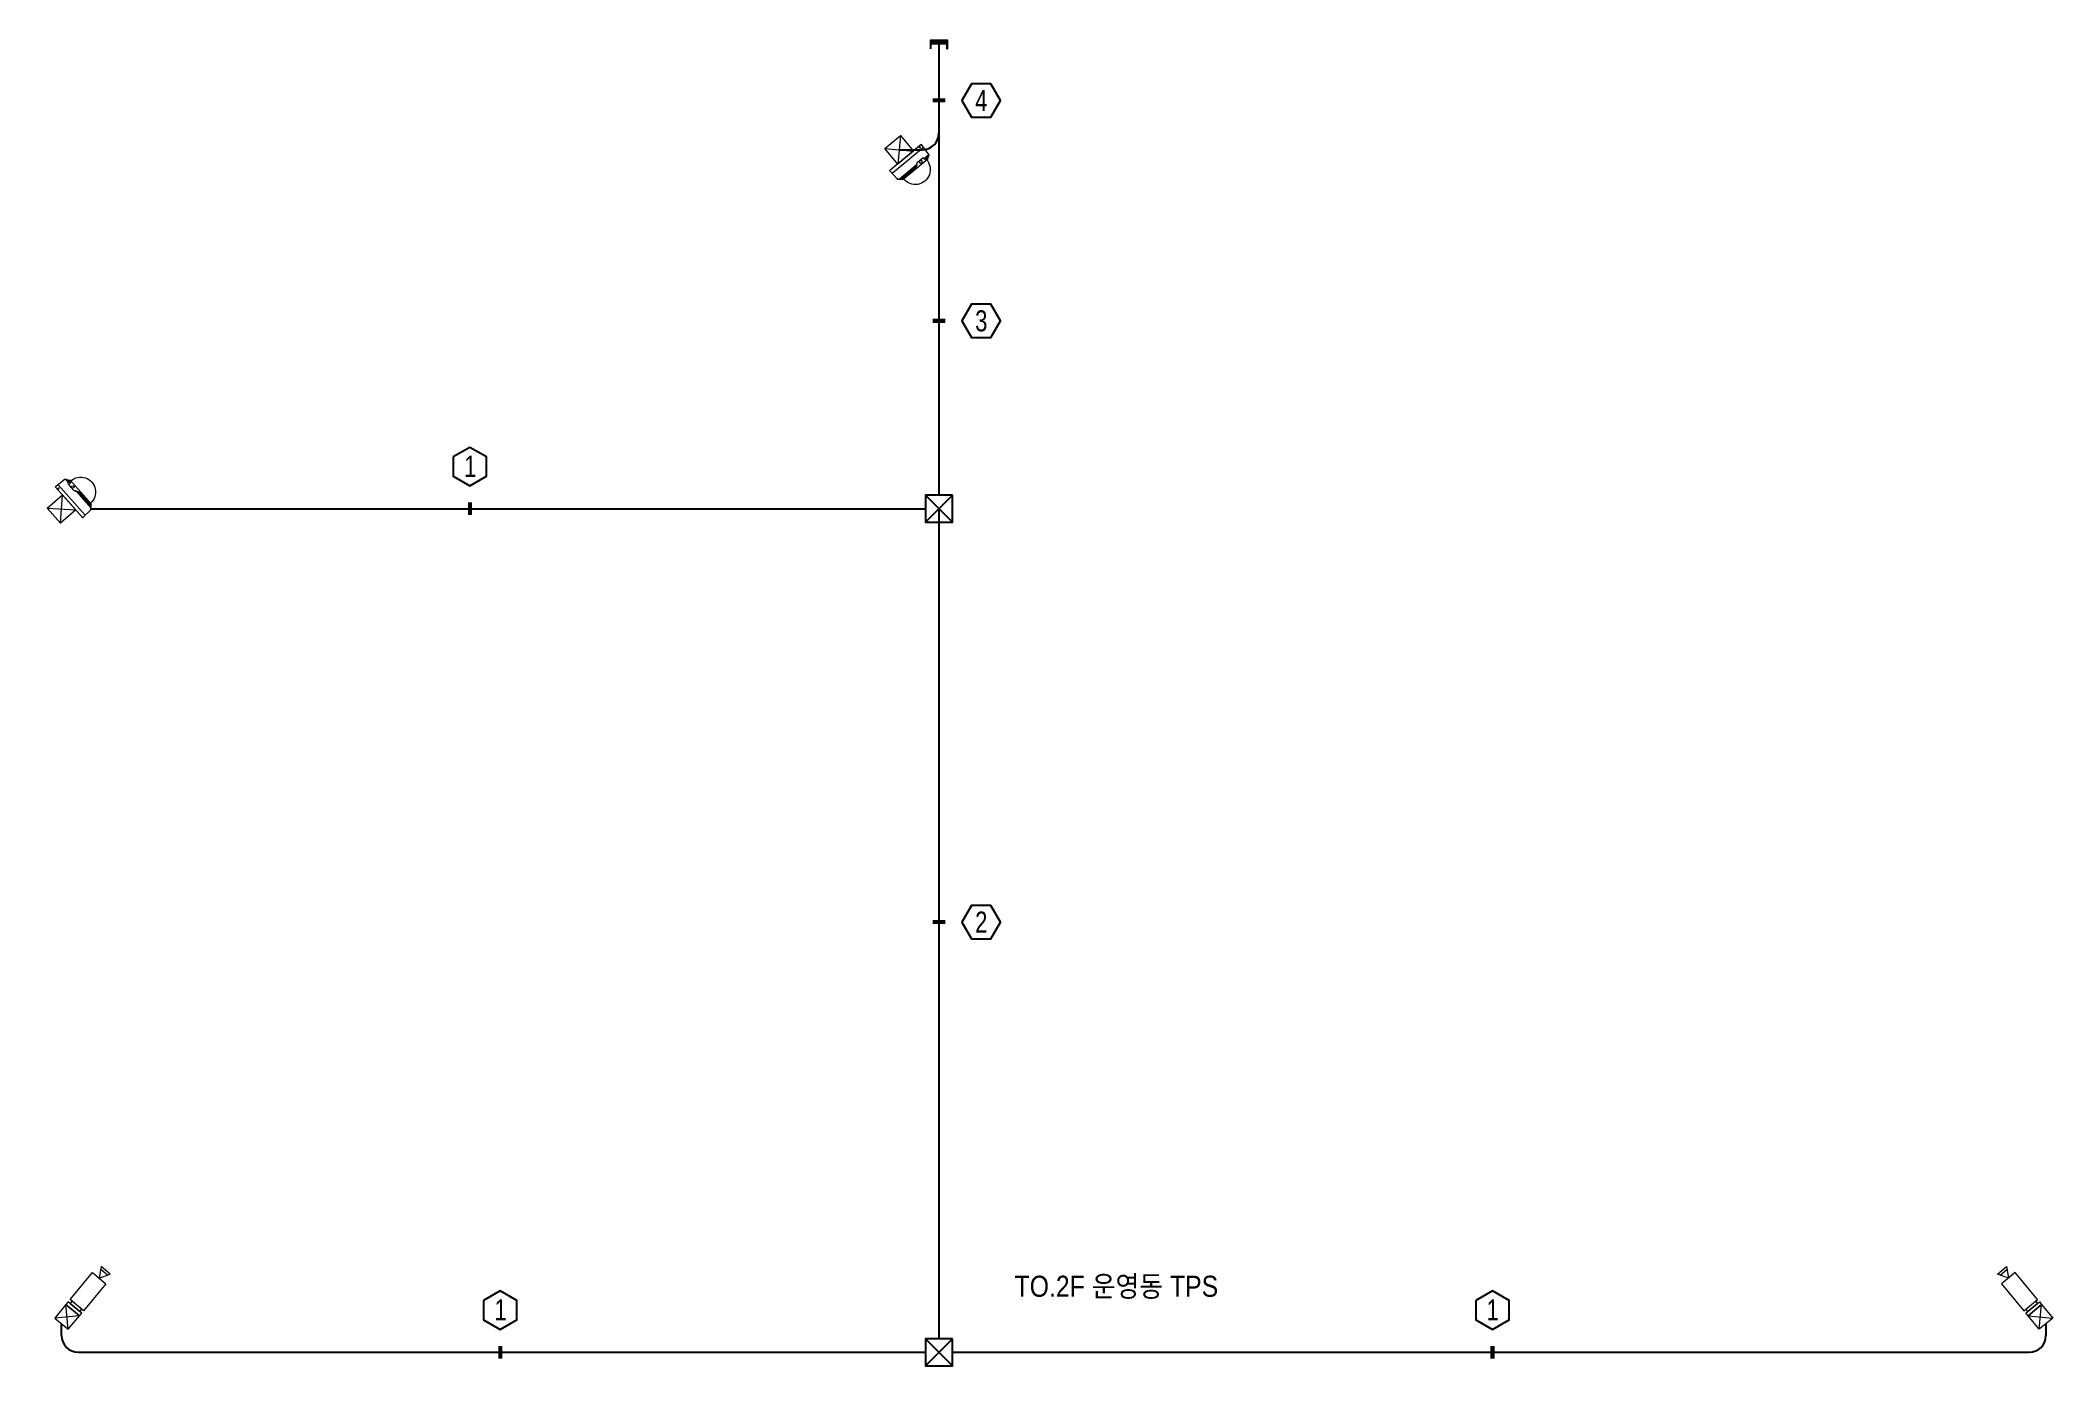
# Model space of a CAD drawing. Header units: millimetres. Extents: x 89860 to 502050, y -351975 to 882300.
# Drawn here: x 144810 to 180638, y -149630 to -126029 of the extents above; entities that cross this region are included whole.
import ezdxf
from ezdxf.enums import TextEntityAlignment as Align

# ---------------------------------------------------------------- set-up
doc = ezdxf.new("R2010")
doc.units = ezdxf.units.MM
doc.header["$LTSCALE"] = 150
doc.set_wipeout_variables(frame=1)
doc.layers.get('0').update_dxf_attribs({"lineweight": 0})
doc.layers.add('-----16 CCTV', color=3, linetype='Continuous', lineweight=0)
for name, color, linetype in [('-----17 CCTV Cable', 4, 'Continuous'), ('-----20 General Symbol', 3, 'Continuous'), ('-----29 Indicator', 1, 'Continuous'), ('-----30 Text', 2, 'Continuous')]:
    doc.layers.add(name, color=color, linetype=linetype)
doc.styles.add('ELEC', font='')
doc.styles.get('ELEC').set_extended_font_data('Dotum')

msp = doc.modelspace()

# ---------------------------------------------------------------- texts
at = {"layer": '-----30 Text', "transparency": 33554687, "style": 'ELEC', "width": 0.8}
for s, p in [('4', (161563, -127100, 0)), ('3', (161563, -131025)), ('1', (152464, -133615)), ('2', (161563, -141730)), ('1', (153004, -148635)), ('1', (170668, -148635))]:
    msp.add_text(s, height=375, dxfattribs=at).set_placement(p, align=Align.MIDDLE_CENTER)
at = {"layer": '-----30 Text', "style": 'ELEC', "width": 0.9}
msp.add_text('TO.2F 운영동 TPS', height=375, dxfattribs=at).set_placement((163968, -148210), align=Align.MIDDLE)

# ---------------------------------------------------------------- blocks, each defined once
blk = doc.blocks.new('cctv')
at = {"color": 3}
for p, q in [((571.4, 115.7), (569.7, 148.2)), ((570.2, 148.7), (678.9, 148.7)), ((570.2, 139.2), (679, 139.2)), ((571.9, 114.9), (577.5, 111.3)), ((572.4, 115), (583.7, 115)), ((576.7, 148.7), (577.1, 148.2)), ((577.1, 148.2), (577.1, 145)), ((577.5, 111.2), (584.3, 111.2)), ((577.6, 111.2), (579.4, 110.4)), ((578.8, 148.2), (578.8, 144.7)), ((579.4, 148.7), (578.9, 148.3)), ((579.4, 110.4), (586.2, 110.4)), ((579.5, 110.4), (582, 107.9)), ((582.3, 107.7), (666.6, 107.7)), ((588.2, 118.5), (583.7, 115)), ((583.7, 115), (584.8, 112.9)), ((588.2, 118.5), (588.5, 114)), ((588.2, 118.5), (609.4, 118.5)), ((609.4, 118.5), (616.4, 115)), ((616.4, 115), (673.6, 115)), ((623.7, 111.2), (664.8, 111.2)), ((625.2, 110.4), (662.4, 110.4)), ((677.8, 118.6), (667, 107.9)), ((673.5, 114.3), (667, 107.9)), ((673.6, 115), (667.9, 112)), ((676.2, 118.6), (673.5, 114.4)), ((677.8, 118.6), (674.7, 115.6)), ((676.2, 118.6), (677.4, 118.6)), ((677.9, 119), (679.4, 148.2))]:
    blk.add_line(p, q, dxfattribs=at)
for centre, radius, start, end in [((570.2, 148.2), 0.5, 90, 183), ((572.4, 116), 1, 183, 270), ((572.4, 115.7), 1, 183, 237), ((577, 148.2), 0.1, 0, 40.5754), ((577.6, 145), 0.5, 180, 194.5623), ((582.2, 146.2), 5.21, 194.5623, 215.7363), ((577.7, 111.7), 0.5, 237, 248.5427), ((578, 143.2), 0.1, 215.7363, 323.5177), ((574.7, 145.6), 4.23, 323.5177, 345.9243), ((578.9, 148.2), 0.1, 131.7099, 180), ((578.3, 144.7), 0.5, 345.9243, 0), ((582.3, 108.2), 0.5, 225, 270), ((584.3, 111.7), 0.5, 270, 327.7156), ((583.5, 112.2), 1.45, 327.7156, 27.5572), ((624.6, 107.4), 39.7, 179.6035, 0.3965), ((585.5, 113.2), 2.92, 283.5383, 356.279), ((582.3, 114), 6.28, 351.1902, 0.1122), ((592.8, 96.2), 27.8, 42.4258, 53.3471), ((625.2, 128.1), 17.7, 227.7987, 269.9475), ((625.5, 123.9), 12.8, 224.1501, 261.8499), ((662.4, 120.4), 10, 270, 300.5966), ((664.8, 118.2), 7, 270, 297), ((666.6, 108.2), 0.5, 270, 315), ((673.1, 114.7), 0.5, 315, 327.1435), ((673.6, 115.5), 0.5, 269.9781, 327.1435), ((677.4, 119.1), 0.5, 270.0314, 357), ((677.4, 119), 0.5, 315, 357), ((678.9, 148.2), 0.5, 357, 90)]:
    blk.add_arc(centre, radius, start, end, dxfattribs=at)
blk.add_ellipse((600.2, 114.5), major_axis=(-3.19, 3.62), ratio=0.586672, start_param=5.886521, end_param=12.007448, dxfattribs=at)
blk = doc.blocks.new('DomeCamera(운영동)')
at = {"layer": '-----16 CCTV', "linetype": 'Continuous'}
for p, q in [((-180, 180), (180, -180)), ((180, 180), (-180, -180)), ((-180, 180), (180, -180)), ((180, 180), (-180, -180))]:
    blk.add_line(p, q, dxfattribs=at)
blk.add_lwpolyline([(180, 180), (-180, 180), (-180, -180), (180, -180)], close=True, dxfattribs=at)
blk.add_lwpolyline([(180, 180), (-180, 180), (-180, -180), (180, -180)], close=True, dxfattribs=at)
at = {"layer": '-----16 CCTV', "xscale": 6.692737491887292, "yscale": 6.692737491887292, "zscale": 6.692737491887292}
blk.add_blockref('cctv', (-4180, -1175), dxfattribs=at)
blk = doc.blocks.new('Bullet Camera')
at = {"layer": '-----16 CCTV'}
blk.add_line((78, 1030), (-78, 1030), dxfattribs=at)
at = {"layer": '-----16 CCTV', "linetype": 'Continuous'}
for p, q in [((156, 156), (-156, -156)), ((156, -156), (-156, 156))]:
    blk.add_line(p, q, dxfattribs=at)
at = {"layer": '-----16 CCTV'}
for points in [[(0, 895), (104, 1075), (-104, 1075)], [(156, 895), (156, 271), (-156, 271), (-156, 895)], [(156, 156), (156, 218), (-156, 218), (-156, 156)], [(156, -156), (156, 156), (-156, 156), (-156, -156)], [(114, 218), (114, 271), (-114, 271), (-114, 218)]]:
    blk.add_lwpolyline(points, close=True, dxfattribs=at)
blk = doc.blocks.new('BOX(CCTV)')
blk.add_wipeout([(-200, 200), (-200, -200), (200, -200), (200, 200)])
at = {"layer": '-----20 General Symbol'}
for p, q in [((200, 200), (-200, -200)), ((-200, 200), (200, -200))]:
    blk.add_line(p, q, dxfattribs=at)
blk.add_lwpolyline([(-200, 200), (200, 200), (200, -200), (-200, -200)], close=True, dxfattribs=at)
blk = doc.blocks.new('O08')
blk.add_hatch(color=256).paths.add_polyline_path([(120, 51), (-120, 51), (-120, 0), (120, 0)])
blk.add_lwpolyline([(120, 127.5), (120, 0), (-120, 0), (-120, 127.5), (-120, 51), (120, 51)])

# ---------------------------------------------------------------- linework, layer by layer
at = {"layer": '-----17 CCTV Cable'}
for p, q in [((160810, -126029), (160810, -127680)), ((160810, -127680), (160810, -134370)), ((160100, -127980), (160510, -127980)), ((145725, -134370), (160879, -134370)), ((145189, -149090), (145189, -148880)), ((180518, -148880), (180518, -149090)), ((145489, -149390), (160510, -149390)), ((160510, -149390), (180218, -149390))]:
    msp.add_line(p, q, dxfattribs=at)
for centre, start, end in [((160510, -127680, 0), 270, 0), ((145489, -149090), 180, 270), ((180218, -149090), 270, 0)]:
    msp.add_arc(centre, 300, start, end, dxfattribs=at)
at = {"layer": '-----29 Indicator', "elevation": 0}
for points in [[(161731, -126803), (161388, -126803), (161216, -127100), (161388, -127397), (161731, -127397), (161903, -127100), (161731, -126803)], [(161731, -130728), (161388, -130728), (161216, -131025), (161388, -131322), (161731, -131322), (161903, -131025), (161731, -130728)]]:
    msp.add_lwpolyline(points, close=True, dxfattribs=at)
for points in [[(160699, -127100, 74.1, 74.1, 0), (160922, -127100, 0, 0, 0), (161216, -127100, 0, 0, 0)], [(160699, -131025, 74.1, 74.1, 0), (160922, -131025, 0, 0, 0), (161216, -131025, 0, 0, 0)]]:
    msp.add_lwpolyline(points, format="xyseb", dxfattribs=at)
at = {"layer": '-----29 Indicator'}
for points in [[(152163, -133449), (152163, -133793), (152460, -133964), (152757, -133793), (152757, -133449), (152460, -133278), (152163, -133449)], [(161731, -141433), (161388, -141433), (161216, -141730), (161388, -142027), (161731, -142027), (161903, -141730), (161731, -141433)], [(152702, -148469), (152702, -148813), (153000, -148985), (153297, -148813), (153297, -148469), (153000, -148298), (152702, -148469)], [(170367, -148469), (170367, -148813), (170664, -148985), (170962, -148813), (170962, -148469), (170664, -148298), (170367, -148469)]]:
    msp.add_lwpolyline(points, close=True, dxfattribs=at)
for points in [[(152460, -134481, 74.1, 74.1, 0), (152460, -134259, 0, 0, 0), (152460, -133964, 0, 0, 0)], [(160699, -141730, 74.1, 74.1, 0), (160922, -141730, 0, 0, 0), (161216, -141730, 0, 0, 0)], [(153000, -149501, 74.1, 74.1, 0), (153000, -149279, 0, 0, 0), (153000, -148985, 0, 0, 0)], [(170664, -149501, 74.1, 74.1, 0), (170664, -149279, 0, 0, 0), (170664, -148985, 0, 0, 0)]]:
    msp.add_lwpolyline(points, format="xyseb", dxfattribs=at)

# ---------------------------------------------------------------- block references
at = {"layer": '-----16 CCTV', "color": 3, "xscale": -1}
for name, p, rotation in [('DomeCamera(운영동)', (160100, -127980), 39.51384357499652), ('DomeCamera(운영동)', (145188, -134376), 131.5618328319311), ('Bullet Camera', (180419, -148760), 39.6183738447418)]:
    msp.add_blockref(name, p, dxfattribs=dict(at, rotation=rotation))
at = {"layer": '-----16 CCTV', "color": 3, "rotation": 320.3816261552582}
msp.add_blockref('Bullet Camera', (145289, -148760), dxfattribs=at)
at = {"layer": '-----17 CCTV Cable', "xscale": 1.199999999953434, "yscale": 1.199999999953434, "zscale": 1.199999999953434, "rotation": 180}
msp.add_blockref('O08', (160810, -126029), dxfattribs=at)

msp.set_redraw_order([(e.dxf.handle, doc.entitydb.next_handle()) for e in msp.query("TEXT MTEXT ATTDEF DIMENSION ARC_DIMENSION")])  # texts and dimensions are drawn at this point

# ---------------------------------------------------------------- next in the draw order: block references
at = {"layer": '-----20 General Symbol', "lineweight": 0, "extrusion": (0, 0, -1), "xscale": 1.2, "yscale": 1.2, "zscale": -1.2}
msp.add_blockref('BOX(CCTV)', (-160810, -134370), dxfattribs=at)

# ---------------------------------------------------------------- next in the draw order: linework, layer by layer
at = {"layer": '-----17 CCTV Cable'}
msp.add_line((160810, -134370), (160810, -149390), dxfattribs=at)

# ---------------------------------------------------------------- next in the draw order: block references
at = {"layer": '-----20 General Symbol', "lineweight": 0, "extrusion": (0, 0, -1), "xscale": 1.2, "yscale": 1.2, "zscale": -1.2}
msp.add_blockref('BOX(CCTV)', (-160810, -149390), dxfattribs=at)

doc.saveas('drawing.dxf')
